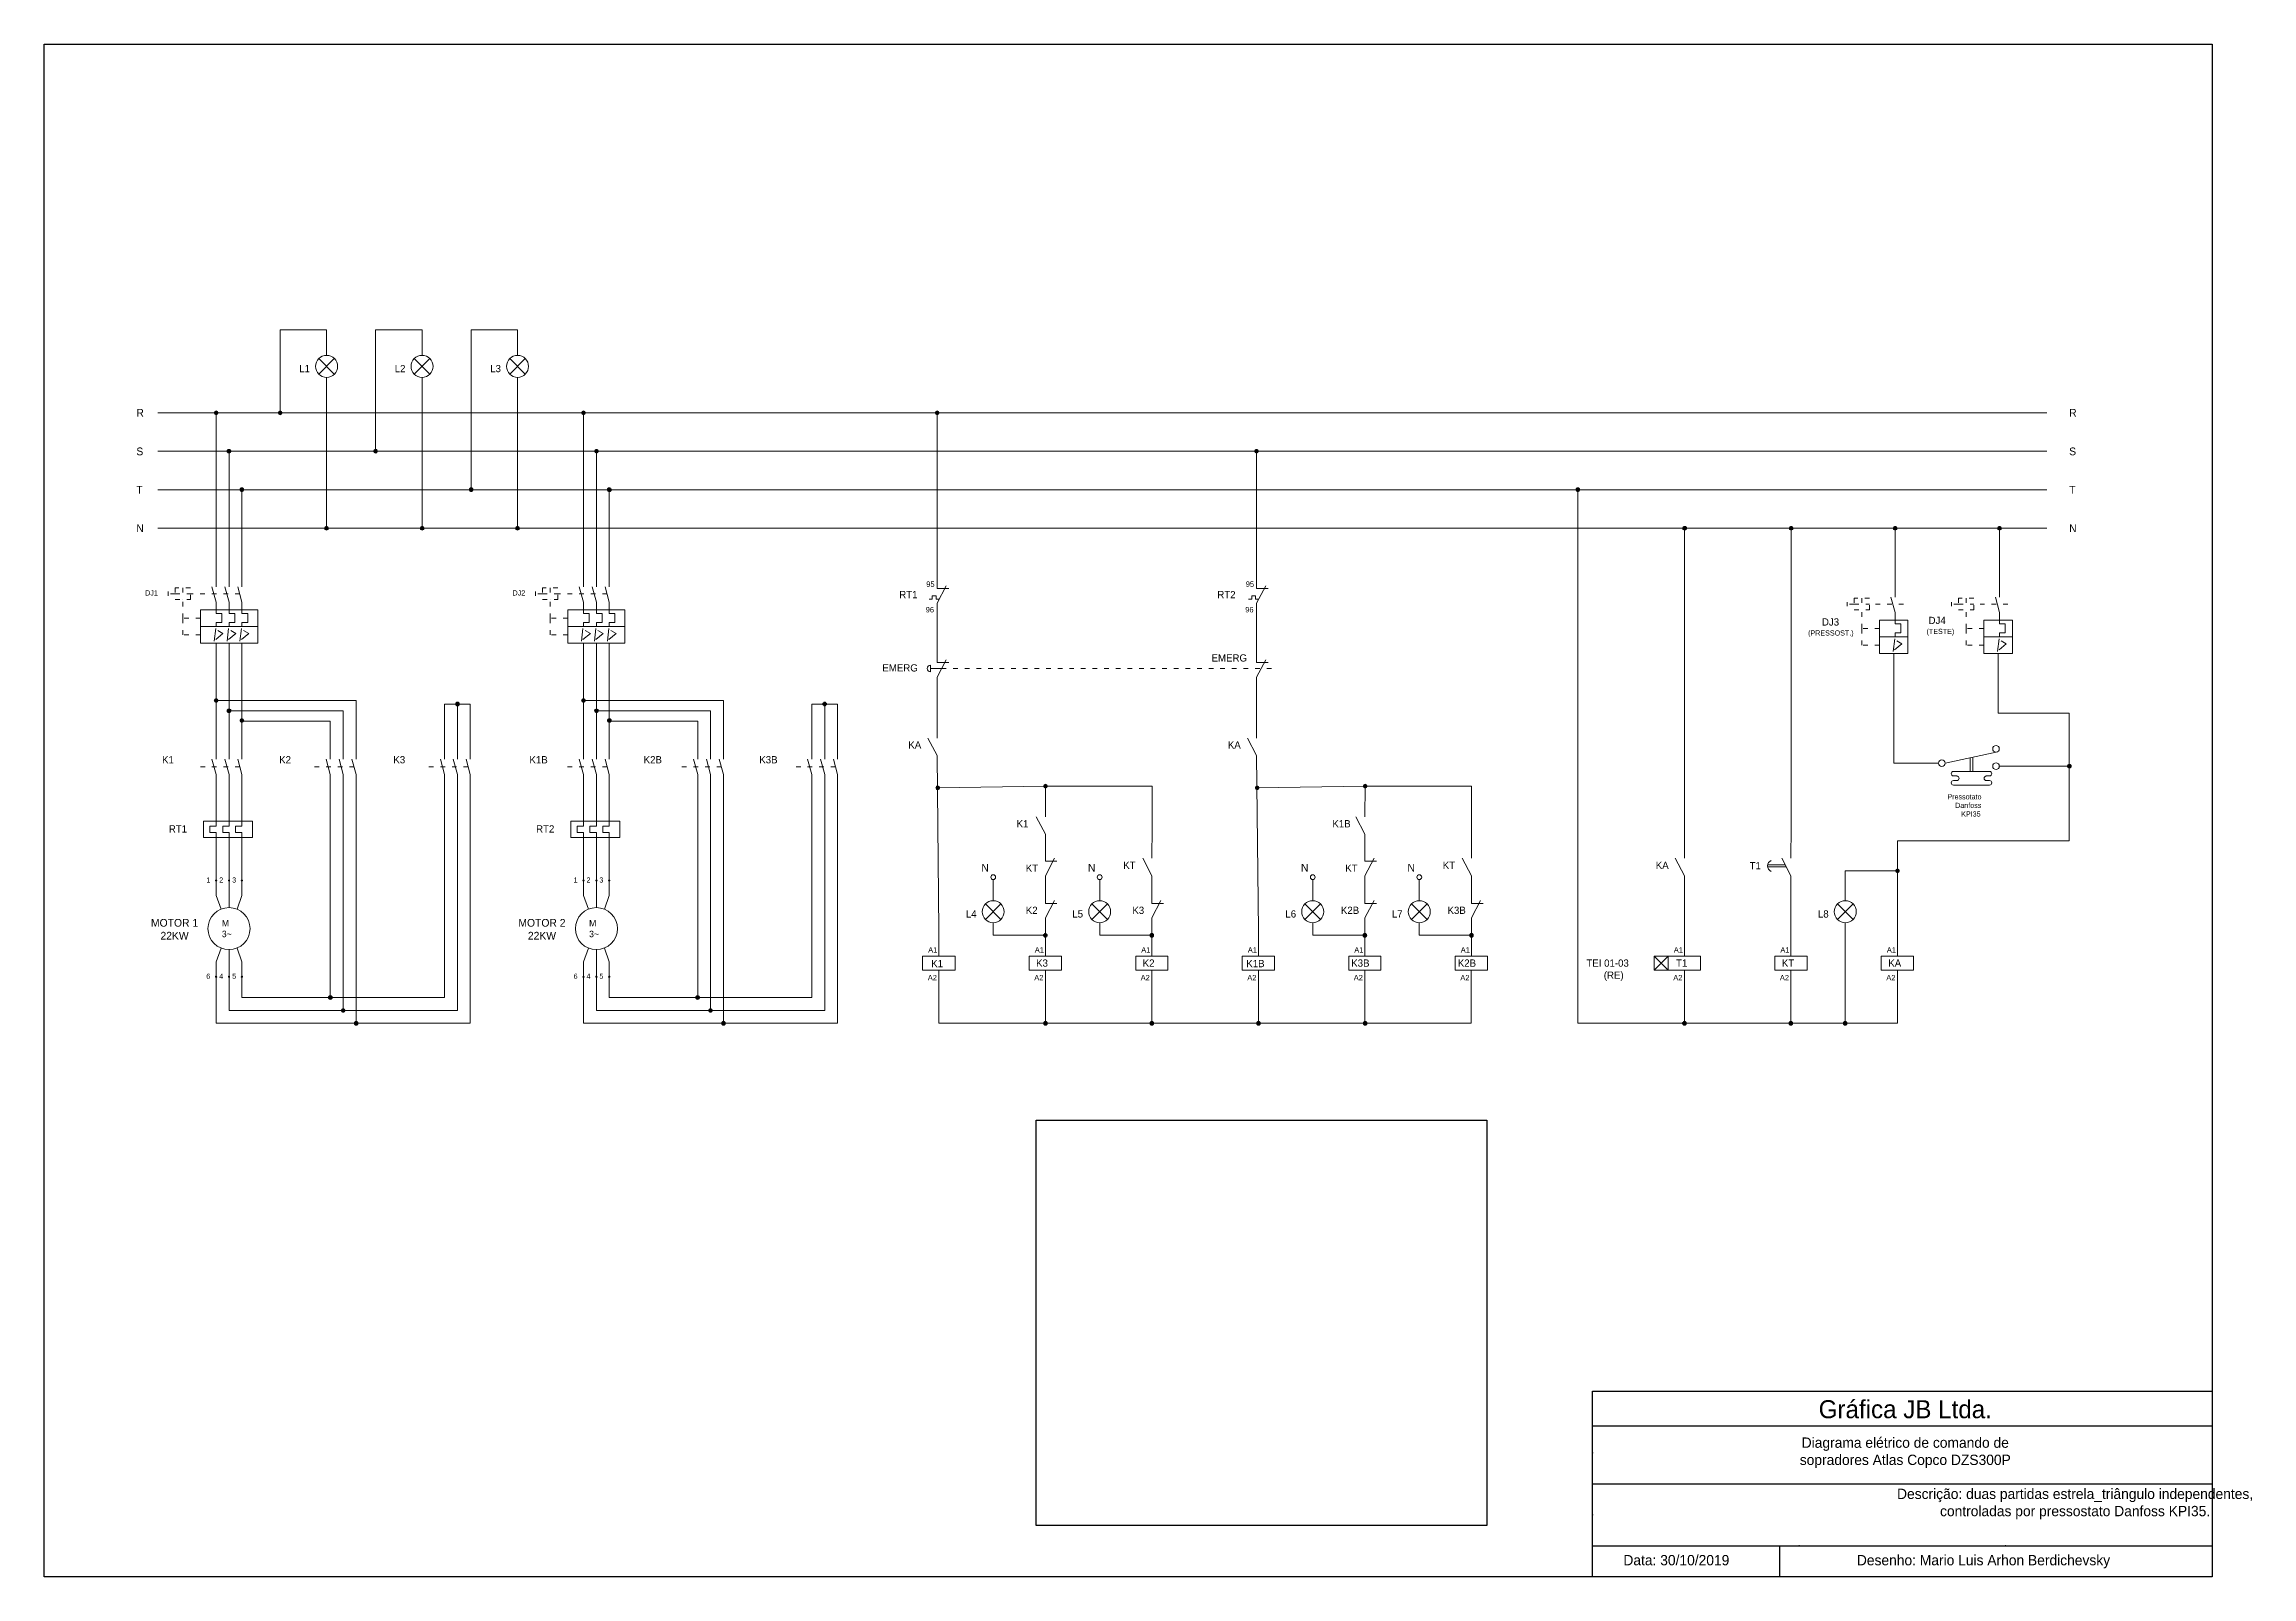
# Model space of a CAD drawing. Header units: millimetres. Extents: x -1551 to 160, y -4332 to 420.
# Drawn here: x -1551 to 160, y -768 to 420 of the extents above; entities that cross this region are included whole.
import ezdxf

# ---------------------------------------------------------------- set-up
doc = ezdxf.new("R2010")
doc.units = ezdxf.units.MM
doc.header["$LTSCALE"] = 0.3
doc.header["$MEASUREMENT"] = 0
doc.linetypes.add('ACAD_ISO03W100', pattern=[30, 12, -18])
picture_1 = doc.add_image_def('image1.png', size_in_pixel=(840, 756))

msp = doc.modelspace()

# ---------------------------------------------------------------- hatches: boundary and pattern name
at = {"lineweight": 15}
h = msp.add_hatch(color=256, dxfattribs=at)
h.dxf.hatch_style = 1
h.paths.add_polyline_path([(-1416.1, 133.8, 1), (-1419, 133.8, 1)])
h = msp.add_hatch(color=256, dxfattribs=at)
h.dxf.hatch_style = 1
h.paths.add_polyline_path([(-1366.5, 133.8, 1), (-1369.4, 133.8, 1)])
h = msp.add_hatch(color=256, dxfattribs=at)
h.dxf.hatch_style = 1
h.paths.add_polyline_path([(-1131.5, 133.8, 1), (-1134.4, 133.8, 1)])
h = msp.add_hatch(color=256, dxfattribs=at)
h.dxf.hatch_style = 1
h.paths.add_polyline_path([(-857.5, 133.8, 1), (-860.3, 133.8, 1)])
h = msp.add_hatch(color=256, dxfattribs=at)
h.dxf.hatch_style = 1
h.paths.add_polyline_path([(-1406.1, 104, 1), (-1409, 104, 1)])
h = msp.add_hatch(color=256, dxfattribs=at)
h.dxf.hatch_style = 1
h.paths.add_polyline_path([(-1295.4, 104, 1), (-1292.5, 104, 1)])
h = msp.add_hatch(color=256, dxfattribs=at)
h.dxf.hatch_style = 1
h.paths.add_polyline_path([(-1121.5, 104, 1), (-1124.4, 104, 1)])
h = msp.add_hatch(color=256, dxfattribs=at)
h.dxf.hatch_style = 1
h.paths.add_polyline_path([(-609.8, 104, 1), (-612.7, 104, 1)])
h = msp.add_hatch(color=256, dxfattribs=at)
h.dxf.hatch_style = 1
h.paths.add_polyline_path([(-1396.1, 74.2, 1), (-1399, 74.2, 1)])
h = msp.add_hatch(color=256, dxfattribs=at)
h.dxf.hatch_style = 1
h.paths.add_polyline_path([(-1221.4, 74.2, 1), (-1218.5, 74.2, 1)])
h = msp.add_hatch(color=256, dxfattribs=at)
h.dxf.hatch_style = 1
h.paths.add_polyline_path([(-1111.5, 74.2, 1), (-1114.4, 74.2, 1)])
h = msp.add_hatch(color=256, dxfattribs=at)
h.dxf.hatch_style = 1
h.paths.add_polyline_path([(-360.9, 74.2, 1), (-363.8, 74.2, 1)])
h = msp.add_hatch(color=256, dxfattribs=at)
h.dxf.hatch_style = 1
h.paths.add_polyline_path([(-1330.6, 44.3, 1), (-1333.5, 44.3, 1)])
h = msp.add_hatch(color=256, dxfattribs=at)
h.dxf.hatch_style = 1
h.paths.add_polyline_path([(-1256.6, 44.3, 1), (-1259.4, 44.3, 1)])
h = msp.add_hatch(color=256, dxfattribs=at)
h.dxf.hatch_style = 1
h.paths.add_polyline_path([(-1182.6, 44.3, 1), (-1185.4, 44.3, 1)])
h = msp.add_hatch(color=256, dxfattribs=at)
h.dxf.hatch_style = 1
h.paths.add_polyline_path([(-278.2, 44.3, 1), (-281, 44.3, 1)])
h = msp.add_hatch(color=256, dxfattribs=at)
h.dxf.hatch_style = 1
h.paths.add_polyline_path([(-195.6, 44.3, 1), (-198.5, 44.3, 1)])
h = msp.add_hatch(color=256, dxfattribs=at)
h.dxf.hatch_style = 1
h.paths.add_polyline_path([(-115.1, 44.3, 1), (-117.9, 44.3, 1)])
h = msp.add_hatch(color=256, dxfattribs=at)
h.dxf.hatch_style = 1
h.paths.add_polyline_path([(-34.1, 44.3, 1), (-37, 44.3, 1)])
h = msp.add_hatch(color=256, dxfattribs=at)
h.dxf.hatch_style = 1
h.paths.add_polyline_path([(-1416.1, -89.1, 1), (-1419, -89.1, 1)])
h = msp.add_hatch(color=256, dxfattribs=at)
h.dxf.hatch_style = 1
h.paths.add_polyline_path([(-1406.1, -97.1, 1), (-1409, -97.1, 1)])
h = msp.add_hatch(color=256, dxfattribs=at)
h.dxf.hatch_style = 1
h.paths.add_polyline_path([(-1229.1, -91.9, 1), (-1232, -91.9, 1)])
h = msp.add_hatch(color=256, dxfattribs=at)
h.dxf.hatch_style = 1
h.paths.add_polyline_path([(-1131.5, -89.1, 1), (-1134.4, -89.1, 1)])
h = msp.add_hatch(color=256, dxfattribs=at)
h.dxf.hatch_style = 1
h.paths.add_polyline_path([(-1121.5, -97.1, 1), (-1124.4, -97.1, 1)])
h = msp.add_hatch(color=256, dxfattribs=at)
h.dxf.hatch_style = 1
h.paths.add_polyline_path([(-944.5, -91.9, 1), (-947.4, -91.9, 1)])
h = msp.add_hatch(color=256, dxfattribs=at)
h.dxf.hatch_style = 1
h.paths.add_polyline_path([(-1396.1, -104.6, 1), (-1399, -104.6, 1)])
h = msp.add_hatch(color=256, dxfattribs=at)
h.dxf.hatch_style = 1
h.paths.add_polyline_path([(-1111.5, -104.6, 1), (-1114.4, -104.6, 1)])
h = msp.add_hatch(color=256, dxfattribs=at)
h.dxf.hatch_style = 1
h.paths.add_polyline_path([(20, -140.1, 1), (17.1, -140.1, 1)])
h = msp.add_hatch(color=256, dxfattribs=at)
h.dxf.hatch_style = 1
h.paths.add_polyline_path([(-857, -156.9, 1), (-859.9, -156.9, 1)])
h = msp.add_hatch(color=256, dxfattribs=at)
h.dxf.hatch_style = 1
h.paths.add_polyline_path([(-773.4, -155.5, 1), (-776.3, -155.5, 1)])
h = msp.add_hatch(color=256, dxfattribs=at)
h.dxf.hatch_style = 1
h.paths.add_polyline_path([(-609.4, -156.9, 1), (-612.3, -156.9, 1)])
h = msp.add_hatch(color=256, dxfattribs=at)
h.dxf.hatch_style = 1
h.paths.add_polyline_path([(-525.8, -155.5, 1), (-528.7, -155.5, 1)])
h = msp.add_hatch(color=256, dxfattribs=at)
h.dxf.hatch_style = 1
h.paths.add_polyline_path([(-113.2, -221.2, 1), (-116.1, -221.2, 1)])
h = msp.add_hatch(color=256, dxfattribs=at)
h.dxf.hatch_style = 1
h.paths.add_polyline_path([(-776.4, -271.2, 1), (-773.6, -271.2, 1)])
h = msp.add_hatch(color=256, dxfattribs=at)
h.dxf.hatch_style = 1
h.paths.add_polyline_path([(-693.9, -271.2, 1), (-691, -271.2, 1)])
h = msp.add_hatch(color=256, dxfattribs=at)
h.dxf.hatch_style = 1
h.paths.add_polyline_path([(-528.8, -271.2, 1), (-525.9, -271.2, 1)])
h = msp.add_hatch(color=256, dxfattribs=at)
h.dxf.hatch_style = 1
h.paths.add_polyline_path([(-446.3, -271.2, 1), (-443.4, -271.2, 1)])
h = msp.add_hatch(color=256, dxfattribs=at)
h.dxf.hatch_style = 1
h.paths.add_polyline_path([(-1327.6, -319.4, 1), (-1330.5, -319.4, 1)])
h = msp.add_hatch(color=256, dxfattribs=at)
h.dxf.hatch_style = 1
h.paths.add_polyline_path([(-1043, -319.4, 1), (-1045.9, -319.4, 1)])
h = msp.add_hatch(color=256, dxfattribs=at)
h.dxf.hatch_style = 1
h.paths.add_polyline_path([(-1317.6, -329.4, 1), (-1320.5, -329.4, 1)])
h = msp.add_hatch(color=256, dxfattribs=at)
h.dxf.hatch_style = 1
h.paths.add_polyline_path([(-1307.6, -339.4, 1), (-1310.5, -339.4, 1)])
h = msp.add_hatch(color=256, dxfattribs=at)
h.dxf.hatch_style = 1
h.paths.add_polyline_path([(-1033, -329.4, 1), (-1035.9, -329.4, 1)])
h = msp.add_hatch(color=256, dxfattribs=at)
h.dxf.hatch_style = 1
h.paths.add_polyline_path([(-1023, -339.4, 1), (-1025.9, -339.4, 1)])
h = msp.add_hatch(color=256, dxfattribs=at)
h.dxf.hatch_style = 1
h.paths.add_polyline_path([(-773.4, -339.4, 1), (-776.3, -339.4, 1)])
h = msp.add_hatch(color=256, dxfattribs=at)
h.dxf.hatch_style = 1
h.paths.add_polyline_path([(-691, -339.4, 1), (-693.9, -339.4, 1)])
h = msp.add_hatch(color=256, dxfattribs=at)
h.dxf.hatch_style = 1
h.paths.add_polyline_path([(-608.5, -339.4, 1), (-611.4, -339.4, 1)])
h = msp.add_hatch(color=256, dxfattribs=at)
h.dxf.hatch_style = 1
h.paths.add_polyline_path([(-525.8, -339.4, 1), (-528.7, -339.4, 1)])
h = msp.add_hatch(color=256, dxfattribs=at)
h.dxf.hatch_style = 1
h.paths.add_polyline_path([(-278.3, -339.4, 1), (-281.2, -339.4, 1)])
h = msp.add_hatch(color=256, dxfattribs=at)
h.dxf.hatch_style = 1
h.paths.add_polyline_path([(-195.8, -339.4, 1), (-198.7, -339.4, 1)])
h = msp.add_hatch(color=256, dxfattribs=at)
h.dxf.hatch_style = 1
h.paths.add_polyline_path([(-153.6, -339.4, 1), (-156.5, -339.4, 1)])

# ---------------------------------------------------------------- linework, layer by layer
for p, q in [((-1332, 198.1), (-1368, 198.1)), ((-1368, 198.1), (-1368, 133.8)), ((-1332, 178.3), (-1332, 198.1)), ((-1258, 198.1), (-1294, 198.1)), ((-1294, 198.1), (-1294, 104)), ((-1258, 178.3), (-1258, 198.1)), ((-1184, 198.1), (-1220, 198.1)), ((-1220, 198.1), (-1220, 74.2)), ((-1184, 178.3), (-1184, 198.1)), ((-1338, 163.8), (-1326, 175.8)), ((-1338, 175.8), (-1326, 163.8)), ((-1264, 163.8), (-1252, 175.8)), ((-1264, 175.8), (-1252, 163.8)), ((-1190, 163.8), (-1178, 175.8)), ((-1190, 175.8), (-1178, 163.8)), ((-1332, 161.3), (-1332, 44.3)), ((-1258, 161.3), (-1258, 44.3)), ((-1184, 161.3), (-1184, 44.3)), ((-1462.7, 133.8), (1.1, 133.8)), ((-1417.6, 44), (-1417.6, 133.8)), ((-1132.9, 44), (-1132.9, 133.8)), ((-858.9, -2.5), (-858.9, 133.8)), ((-1462.7, 104), (1.1, 104)), ((-1407.6, 44), (-1407.6, 104)), ((-1122.9, 44), (-1122.9, 104)), ((-611.3, -2.5), (-611.3, 104)), ((-1462.7, 74.2), (1.1, 74.2)), ((-1397.6, 44), (-1397.6, 74.2)), ((-1112.9, 44), (-1112.9, 74.2)), ((-362.3, -339.4), (-362.3, 74.2)), ((-1462.7, 44.3), (1.1, 44.3)), ((-1417.6, 44), (-1417.6, -1)), ((-1417.6, 44), (-1417.6, 29)), ((-1407.6, 44), (-1407.6, -1)), ((-1397.6, 44), (-1397.6, -1)), ((-1132.9, 44), (-1132.9, -1)), ((-1132.9, 44), (-1132.9, 29)), ((-1122.9, 44), (-1122.9, -1)), ((-1112.9, 44), (-1112.9, -1)), ((-279.6, 44.3), (-279.6, -187.7)), ((-197.1, 15.1), (-197.1, 44.6)), ((-116.5, 44.3), (-116.5, -9)), ((-35.6, 44.3), (-35.6, -9)), ((-197.1, -187.7), (-197.1, 15.1)), ((-1417.6, -12.9), (-1420.8, -1)), ((-1417.6, -12.9), (-1417.6, -17.3)), ((-1407.6, -12.9), (-1410.8, -1)), ((-1407.6, -17.3), (-1407.6, -12.9)), ((-1397.6, -12.9), (-1400.8, -1)), ((-1397.6, -12.9), (-1397.6, -17.3)), ((-1132.9, -12.9), (-1136.2, -1)), ((-1132.9, -12.9), (-1132.9, -17.3)), ((-1122.9, -12.9), (-1126.2, -1)), ((-1122.9, -17.3), (-1122.9, -12.9)), ((-1112.9, -12.9), (-1116.2, -1)), ((-1112.9, -12.9), (-1112.9, -17.3)), ((-858.9, -13.8), (-851.8, -0.3)), ((-858.9, -2.5), (-849.9, -2.5)), ((-858.9, -13.8), (-858.9, -59.8)), ((-611.3, -13.8), (-604.2, -0.3)), ((-611.3, -2.5), (-602.3, -2.5)), ((-611.3, -13.8), (-611.3, -59.8)), ((-116.5, -20.9), (-119.7, -9)), ((-35.6, -20.9), (-38.8, -9)), ((-1419.1, -43.3), (-1417.9, -33.3)), ((-1417.6, -21.8), (-1417.6, -17.3)), ((-1417.6, -21.8), (-1413.1, -21.8)), ((-1417.6, -28.8), (-1413.1, -28.8)), ((-1417.6, -28.8), (-1417.6, -31.8)), ((-1413.1, -21.8), (-1413.1, -25.3)), ((-1413.1, -28.8), (-1413.1, -25.3)), ((-1409.1, -43.3), (-1407.9, -33.3)), ((-1407.6, -21.8), (-1407.6, -17.3)), ((-1407.6, -21.8), (-1403.1, -21.8)), ((-1407.6, -28.8), (-1403.1, -28.8)), ((-1407.6, -28.8), (-1407.6, -31.8)), ((-1403.1, -21.8), (-1403.1, -25.3)), ((-1403.1, -28.8), (-1403.1, -25.3)), ((-1399.1, -43.3), (-1397.9, -33.3)), ((-1397.6, -21.8), (-1397.6, -17.3)), ((-1397.6, -21.8), (-1393.1, -21.8)), ((-1397.6, -28.8), (-1393.1, -28.8)), ((-1397.6, -28.8), (-1397.6, -31.8)), ((-1393.1, -21.8), (-1393.1, -25.3)), ((-1393.1, -28.8), (-1393.1, -25.3)), ((-1134.4, -43.3), (-1133.3, -33.3)), ((-1132.9, -21.8), (-1132.9, -17.3)), ((-1132.9, -21.8), (-1128.5, -21.8)), ((-1132.9, -28.8), (-1128.5, -28.8)), ((-1132.9, -28.8), (-1132.9, -31.8)), ((-1128.5, -21.8), (-1128.5, -25.3)), ((-1128.5, -28.8), (-1128.5, -25.3)), ((-1124.4, -43.3), (-1123.3, -33.3)), ((-1122.9, -21.8), (-1122.9, -17.3)), ((-1122.9, -21.8), (-1118.5, -21.8)), ((-1122.9, -28.8), (-1118.5, -28.8)), ((-1122.9, -28.8), (-1122.9, -31.8)), ((-1118.5, -21.8), (-1118.5, -25.3)), ((-1118.5, -28.8), (-1118.5, -25.3)), ((-1114.4, -43.3), (-1113.3, -33.3)), ((-1112.9, -21.8), (-1112.9, -17.3)), ((-1112.9, -21.8), (-1108.5, -21.8)), ((-1112.9, -28.8), (-1108.5, -28.8)), ((-1112.9, -28.8), (-1112.9, -31.8)), ((-1108.5, -21.8), (-1108.5, -25.3)), ((-1108.5, -28.8), (-1108.5, -25.3)), ((-116.5, -20.9), (-116.5, -25.3)), ((-116.5, -29.8), (-116.5, -25.3)), ((-116.5, -29.8), (-112, -29.8)), ((-112, -29.8), (-112, -33.3)), ((-112, -36.8), (-112, -33.3)), ((-106.5, -26.8), (-106.5, -52.7)), ((-35.6, -20.9), (-35.6, -25.3)), ((-35.6, -29.8), (-35.6, -25.3)), ((-35.6, -29.8), (-31.1, -29.8)), ((-31.1, -29.8), (-31.1, -33.3)), ((-31.1, -36.8), (-31.1, -33.3)), ((-25.6, -26.8), (-25.6, -52.7)), ((-1412.3, -37.2), (-1417.9, -41.8)), ((-1417.6, -58.6), (-1417.6, -44.7)), ((-1416.3, -34.9), (-1412.3, -37.2)), ((-1402.3, -37.2), (-1407.9, -41.8)), ((-1407.6, -58.6), (-1407.6, -44.7)), ((-1406.3, -34.9), (-1402.3, -37.2)), ((-1392.3, -37.2), (-1397.9, -41.8)), ((-1397.6, -58.6), (-1397.6, -44.7)), ((-1396.3, -34.9), (-1392.3, -37.2)), ((-1127.6, -37.2), (-1133.3, -41.8)), ((-1132.9, -58.6), (-1132.9, -44.7)), ((-1131.7, -34.9), (-1127.6, -37.2)), ((-1117.6, -37.2), (-1123.3, -41.8)), ((-1122.9, -58.6), (-1122.9, -44.7)), ((-1121.7, -34.9), (-1117.6, -37.2)), ((-1107.6, -37.2), (-1113.3, -41.8)), ((-1112.9, -58.6), (-1112.9, -44.7)), ((-1111.7, -34.9), (-1107.6, -37.2)), ((-118, -51.3), (-116.8, -41.3)), ((-111.2, -45.2), (-116.9, -49.8)), ((-116.5, -36.8), (-112, -36.8)), ((-116.5, -36.8), (-116.5, -39.8)), ((-115.2, -43), (-111.2, -45.2)), ((-37.1, -51.3), (-35.9, -41.3)), ((-30.3, -45.2), (-35.9, -49.8)), ((-35.6, -36.8), (-31.1, -36.8)), ((-35.6, -36.8), (-35.6, -39.8)), ((-34.3, -43), (-30.3, -45.2)), ((-1417.6, -119.6), (-1417.6, -58.6)), ((-1407.6, -119.6), (-1407.6, -58.6)), ((-1397.6, -119.6), (-1397.6, -58.6)), ((-1132.9, -119.6), (-1132.9, -58.6)), ((-1122.9, -119.6), (-1122.9, -58.6)), ((-1112.9, -119.6), (-1112.9, -58.6)), ((-864, -61.8), (-864, -66.9)), ((-855.4, -64.3), (-864, -64.3)), ((-858.9, -71), (-851.8, -57.6)), ((-858.9, -59.8), (-849.9, -59.8)), ((-611.3, -71), (-604.2, -57.6)), ((-611.3, -59.8), (-602.3, -59.8)), ((-117.6, -52.7), (-117.6, -137.8)), ((-36.7, -52.7), (-36.7, -99.1)), ((-858.9, -71), (-858.9, -118.3)), ((-611.3, -71), (-611.3, -118.3)), ((-1417.6, -89.1), (-1309.1, -89.1)), ((-1319.1, -97.1), (-1407.6, -97.1)), ((-1319.1, -119.6), (-1319.1, -97.1)), ((-1309.1, -89.1), (-1309.1, -119.6)), ((-1240.6, -119.6), (-1240.6, -91.9)), ((-1240.6, -91.9), (-1220.6, -91.9)), ((-1230.6, -119.6), (-1230.6, -91.9)), ((-1220.6, -91.9), (-1220.6, -119.6)), ((-1132.9, -89.1), (-1024.4, -89.1)), ((-1034.4, -97.1), (-1122.9, -97.1)), ((-1034.4, -119.6), (-1034.4, -97.1)), ((-1024.4, -89.1), (-1024.4, -119.6)), ((-956, -119.6), (-956, -91.9)), ((-956, -91.9), (-936, -91.9)), ((-946, -119.6), (-946, -91.9)), ((-936, -91.9), (-936, -119.6)), ((-36.7, -99.1), (18.5, -99.1)), ((18.5, -99.1), (18.5, -198)), ((-1417.6, -119.6), (-1417.6, -134.6)), ((-1407.6, -119.6), (-1407.6, -134.6)), ((-1329.1, -105.1), (-1397.6, -105.1)), ((-1397.6, -119.6), (-1397.6, -134.6)), ((-1329.1, -119.6), (-1329.1, -105.1)), ((-1329.1, -119.6), (-1329.1, -134.6)), ((-1319.1, -119.6), (-1319.1, -134.6)), ((-1309.1, -119.6), (-1309.1, -134.6)), ((-1240.6, -119.6), (-1240.6, -134.6)), ((-1230.6, -119.6), (-1230.6, -134.6)), ((-1220.6, -119.6), (-1220.6, -134.6)), ((-1132.9, -119.6), (-1132.9, -134.6)), ((-1122.9, -119.6), (-1122.9, -134.6)), ((-1044.4, -105.1), (-1112.9, -105.1)), ((-1112.9, -119.6), (-1112.9, -134.6)), ((-1044.4, -119.6), (-1044.4, -105.1)), ((-1044.4, -119.6), (-1044.4, -134.6)), ((-1034.4, -119.6), (-1034.4, -134.6)), ((-1024.4, -119.6), (-1024.4, -134.6)), ((-956, -119.6), (-956, -134.6)), ((-946, -119.6), (-946, -134.6)), ((-936, -119.6), (-936, -134.6)), ((-858.9, -131.7), (-866, -118.3)), ((-611.3, -131.7), (-618.4, -118.3)), ((-1417.6, -146.5), (-1420.8, -134.6)), ((-1407.6, -146.5), (-1410.8, -134.6)), ((-1397.6, -146.5), (-1400.8, -134.6)), ((-1329.1, -146.5), (-1332.3, -134.6)), ((-1319.1, -146.5), (-1322.3, -134.6)), ((-1309.1, -146.5), (-1312.3, -134.6)), ((-1240.6, -146.5), (-1243.8, -134.6)), ((-1230.6, -146.5), (-1233.8, -134.6)), ((-1220.6, -146.5), (-1223.8, -134.6)), ((-1132.9, -146.5), (-1136.2, -134.6)), ((-1122.9, -146.5), (-1126.2, -134.6)), ((-1112.9, -146.5), (-1116.2, -134.6)), ((-1044.4, -146.5), (-1047.7, -134.6)), ((-1034.4, -146.5), (-1037.7, -134.6)), ((-1024.4, -146.5), (-1027.7, -134.6)), ((-956, -146.5), (-959.2, -134.6)), ((-946, -146.5), (-949.2, -134.6)), ((-936, -146.5), (-939.2, -134.6)), ((-858.9, -131.7), (-857.5, -267.5)), ((-611.3, -131.7), (-609.9, -267.5)), ((-611.3, -131.7), (-609.9, -267.5)), ((-77.6, -137.8), (-36.8, -129)), ((-1417.6, -146.5), (-1417.6, -171.6)), ((-1407.6, -146.5), (-1407.6, -171.6)), ((-1397.6, -146.5), (-1397.6, -171.6)), ((-1329.1, -146.5), (-1329.1, -171.6)), ((-1319.1, -146.5), (-1319.1, -171.6)), ((-1309.1, -146.5), (-1309.1, -171.6)), ((-1240.6, -171.6), (-1240.6, -146.5)), ((-1230.6, -146.5), (-1230.6, -146.5)), ((-1230.6, -171.6), (-1230.6, -146.5)), ((-1220.6, -146.5), (-1220.6, -171.6)), ((-1132.9, -146.5), (-1132.9, -171.6)), ((-1122.9, -146.5), (-1122.9, -171.6)), ((-1112.9, -146.5), (-1112.9, -171.6)), ((-1044.4, -146.5), (-1044.4, -171.6)), ((-1034.4, -146.5), (-1034.4, -171.6)), ((-1024.4, -146.5), (-1024.4, -171.6)), ((-956, -171.6), (-956, -146.5)), ((-946, -171.6), (-946, -146.5)), ((-946, -146.5), (-946, -146.5)), ((-936, -146.5), (-936, -171.6)), ((-82.8, -137.8), (-117.6, -137.8)), ((-71.2, -144.2), (-43.3, -144.2)), ((-71.2, -147.7), (-68.7, -147.7)), ((-71.2, -151.2), (-68.7, -151.2)), ((-45.8, -147.7), (-43.3, -147.7)), ((-45.8, -151.2), (-43.3, -151.2)), ((-35.7, -140.1), (18.5, -140.1)), ((-775, -155.5), (-858.4, -156.9)), ((-775, -179.4), (-774.8, -155.5)), ((-692.3, -155.5), (-775, -155.5)), ((-692.3, -187.7), (-692.3, -155.5)), ((-527.4, -155.5), (-610.8, -156.9)), ((-527.4, -179.4), (-527.2, -155.5)), ((-444.7, -155.5), (-527.4, -155.5)), ((-444.7, -187.7), (-444.7, -155.5)), ((-71.2, -154.8), (-43.3, -154.8)), ((-1422.5, -186.6), (-1422.5, -191.6)), ((-1417.6, -171.6), (-1417.6, -186.6)), ((-1412.5, -186.6), (-1412.5, -191.6)), ((-1407.6, -171.6), (-1407.6, -186.6)), ((-1402.5, -186.6), (-1402.5, -191.6)), ((-1397.6, -171.6), (-1397.6, -186.6)), ((-1329.1, -171.6), (-1329.1, -319.4)), ((-1319.1, -171.6), (-1319.1, -329.4)), ((-1309.1, -339.4), (-1309.1, -171.6)), ((-1240.6, -319.4), (-1240.6, -171.6)), ((-1230.6, -329.4), (-1230.6, -171.6)), ((-1220.6, -171.6), (-1220.6, -339.4)), ((-1137.9, -186.6), (-1137.9, -191.6)), ((-1132.9, -171.6), (-1132.9, -186.6)), ((-1127.9, -186.6), (-1127.9, -191.6)), ((-1122.9, -171.6), (-1122.9, -186.6)), ((-1117.9, -186.6), (-1117.9, -191.6)), ((-1112.9, -171.6), (-1112.9, -186.6)), ((-1044.4, -171.6), (-1044.4, -319.4)), ((-1034.4, -171.6), (-1034.4, -329.4)), ((-1024.4, -339.4), (-1024.4, -171.6)), ((-956, -319.4), (-956, -171.6)), ((-946, -329.4), (-946, -171.6)), ((-936, -171.6), (-936, -339.4)), ((-775, -192.8), (-782.1, -179.4)), ((-692.5, -211.5), (-692.3, -187.7)), ((-527.4, -192.8), (-534.5, -179.4)), ((-444.8, -211.5), (-444.7, -187.7)), ((-279.8, -211.5), (-279.6, -187.7)), ((-197.2, -211.5), (-197.1, -187.7)), ((-1422.5, -191.6), (-1417.6, -191.6)), ((-1417.6, -191.6), (-1417.6, -206.6)), ((-1407.6, -191.6), (-1412.5, -191.6)), ((-1407.6, -191.6), (-1407.6, -206.6)), ((-1397.6, -191.6), (-1402.5, -191.6)), ((-1397.6, -191.6), (-1397.6, -206.6)), ((-1137.9, -191.6), (-1132.9, -191.6)), ((-1132.9, -191.6), (-1132.9, -206.6)), ((-1122.9, -191.6), (-1127.9, -191.6)), ((-1122.9, -191.6), (-1122.9, -206.6)), ((-1112.9, -191.6), (-1117.9, -191.6)), ((-1112.9, -191.6), (-1112.9, -206.6)), ((-775, -213.7), (-775, -192.8)), ((-527.4, -213.7), (-527.4, -192.8)), ((-114.7, -274.5), (-114.7, -198)), ((-114.7, -198), (18.5, -198)), ((-1417.6, -228.2), (-1417.6, -206.6)), ((-1407.6, -228.2), (-1407.6, -206.6)), ((-1397.6, -228.2), (-1397.6, -206.6)), ((-1132.9, -228.2), (-1132.9, -206.6)), ((-1122.9, -228.2), (-1122.9, -206.6)), ((-1112.9, -228.2), (-1112.9, -206.6)), ((-775, -225), (-767.9, -211.5)), ((-775, -213.7), (-766, -213.7)), ((-692.5, -225), (-699.5, -211.5)), ((-527.4, -225), (-520.3, -211.5)), ((-527.4, -213.7), (-518.4, -213.7)), ((-444.8, -225), (-451.9, -211.5)), ((-279.8, -225), (-286.8, -211.5)), ((-201.7, -216.5), (-215.1, -216.5)), ((-200.8, -218.2), (-215.1, -218.2)), ((-200.8, -218.2), (-215.1, -218.2)), ((-197.2, -225), (-204.3, -211.5)), ((-155.1, -244.4), (-155.1, -221.2)), ((-1417.6, -229.2), (-1417.6, -240.3)), ((-1407.6, -229.2), (-1407.6, -249.7)), ((-1397.6, -229.2), (-1397.6, -240.3)), ((-1132.9, -229.2), (-1132.9, -240.3)), ((-1122.9, -229.2), (-1122.9, -249.7)), ((-1112.9, -229.2), (-1112.9, -240.3)), ((-815.4, -244.4), (-815.4, -228)), ((-775, -246.5), (-775, -225)), ((-732.9, -244.4), (-732.9, -228)), ((-692.5, -246.5), (-692.5, -225)), ((-567.8, -244.4), (-567.8, -228)), ((-527.4, -246.5), (-527.4, -225)), ((-485.2, -244.4), (-485.2, -228)), ((-444.8, -246.5), (-444.8, -225)), ((-279.8, -245.9), (-279.8, -225)), ((-197.2, -274.5), (-197.2, -225)), ((-1417.6, -240.3), (-1413.8, -250.9)), ((-1397.6, -240.3), (-1401.4, -250.9)), ((-1132.9, -240.3), (-1129.1, -250.9)), ((-1112.9, -240.3), (-1116.7, -250.9)), ((-821.4, -258.9), (-809.4, -246.9)), ((-821.4, -246.9), (-809.4, -258.9)), ((-775, -257.7), (-767.9, -244.3)), ((-775, -246.5), (-766, -246.5)), ((-738.9, -258.9), (-726.8, -246.9)), ((-738.9, -246.9), (-726.8, -258.9)), ((-692.5, -257.7), (-685.4, -244.3)), ((-692.5, -246.5), (-683.5, -246.5)), ((-573.8, -258.9), (-561.8, -246.9)), ((-573.8, -246.9), (-561.8, -258.9)), ((-527.4, -257.7), (-520.3, -244.3)), ((-527.4, -246.5), (-518.4, -246.5)), ((-491.3, -258.9), (-479.2, -246.9)), ((-491.3, -246.9), (-479.2, -258.9)), ((-444.8, -257.7), (-437.8, -244.3)), ((-444.8, -246.5), (-435.8, -246.5)), ((-279.8, -245.9), (-279.8, -274.5)), ((-161.1, -258.9), (-149.1, -246.9)), ((-161.1, -246.9), (-149.1, -258.9)), ((-857.5, -287.4), (-857.5, -267.5)), ((-815.4, -261.4), (-815.4, -271.2)), ((-815.4, -271.2), (-775, -271.2)), ((-775, -257.7), (-775, -274.5)), ((-732.9, -261.4), (-732.9, -271.2)), ((-732.9, -271.2), (-692.5, -271.2)), ((-692.5, -257.7), (-692.5, -274.5)), ((-609.9, -287.4), (-609.9, -267.5)), ((-567.8, -261.4), (-567.8, -271.2)), ((-567.8, -271.2), (-527.4, -271.2)), ((-527.4, -257.7), (-527.4, -274.5)), ((-485.2, -261.4), (-485.2, -271.2)), ((-485.2, -271.2), (-444.8, -271.2)), ((-444.8, -257.7), (-444.8, -274.5)), ((-155.1, -261.4), (-155.1, -339.4)), ((-1417.6, -291.7), (-1413.8, -281.1)), ((-1407.6, -302.8), (-1407.6, -282.3)), ((-1397.6, -291.7), (-1401.4, -281.1)), ((-1132.9, -291.7), (-1129.1, -281.1)), ((-1122.9, -302.8), (-1122.9, -282.3)), ((-1112.9, -291.7), (-1116.7, -281.1)), ((-775, -287.4), (-775, -274.5)), ((-692.5, -287.4), (-692.5, -274.5)), ((-527.4, -287.4), (-527.4, -274.5)), ((-444.8, -287.4), (-444.8, -274.5)), ((-303.2, -287.3), (-292.3, -298.2)), ((-292.3, -287.3), (-303.2, -298.2)), ((-279.8, -287.4), (-279.8, -274.5)), ((-197.2, -287.4), (-197.2, -274.5)), ((-114.7, -287.4), (-114.7, -274.5)), ((-1417.6, -302.8), (-1417.6, -291.7)), ((-1417.6, -303.8), (-1417.6, -339.4)), ((-1407.6, -329.4), (-1407.6, -303.8)), ((-1397.6, -302.8), (-1397.6, -291.7)), ((-1397.6, -319.4), (-1397.6, -303.8)), ((-1132.9, -302.8), (-1132.9, -291.7)), ((-1132.9, -303.8), (-1132.9, -339.4)), ((-1122.9, -329.4), (-1122.9, -303.8)), ((-1112.9, -302.8), (-1112.9, -291.7)), ((-1112.9, -319.4), (-1112.9, -303.8)), ((-857.6, -298.2), (-857.6, -319.2)), ((-775, -298.2), (-775, -319.2)), ((-692.5, -298.2), (-692.5, -319.2)), ((-609.9, -298.2), (-609.9, -319.2)), ((-527.4, -298.2), (-527.4, -319.2)), ((-444.9, -298.2), (-444.9, -319.2)), ((-279.8, -298.2), (-279.8, -319.2)), ((-197.2, -298.2), (-197.2, -319.2)), ((-114.7, -298.2), (-114.7, -319.2)), ((-1329.1, -319.4), (-1397.6, -319.4)), ((-1329.1, -319.4), (-1240.6, -319.4)), ((-1044.4, -319.4), (-1112.9, -319.4)), ((-1044.4, -319.4), (-956, -319.4)), ((-857.6, -319.2), (-857.6, -339.4)), ((-775, -319.2), (-775, -339.4)), ((-692.5, -319.2), (-692.5, -339.4)), ((-609.9, -319.2), (-609.9, -339.4)), ((-527.4, -319.2), (-527.4, -339.4)), ((-444.9, -319.2), (-444.9, -339.4)), ((-279.8, -339.4), (-279.8, -319.2)), ((-197.2, -319.2), (-197.2, -339.4)), ((-114.7, -319.2), (-114.7, -339.4)), ((-1417.6, -339.4), (-1309.1, -339.4)), ((-1319.1, -329.4), (-1407.6, -329.4)), ((-1319.1, -329.4), (-1230.6, -329.4)), ((-1220.6, -339.4), (-1309.1, -339.4)), ((-1132.9, -339.4), (-1024.4, -339.4)), ((-1034.4, -329.4), (-1122.9, -329.4)), ((-1034.4, -329.4), (-946, -329.4)), ((-936, -339.4), (-1024.4, -339.4)), ((-857.6, -339.4), (-609.9, -339.4)), ((-609.9, -339.4), (-527.4, -339.4)), ((-527.4, -339.4), (-444.9, -339.4)), ((-362.3, -339.4), (-114.7, -339.4))]:
    msp.add_line(p, q, dxfattribs=at)
at = {"linetype": 'ACAD_ISO03W100', "lineweight": 15}
for p, q in [((-1454.8, -4.8), (-1454.8, -8)), ((-1449.4, -6.4), (-1454.8, -6.4)), ((-1449.4, -6.4), (-1437.4, -6.4)), ((-1443.4, -1.9), (-1443.4, -10.9)), ((-1443.4, -25.3), (-1443.4, -10.9)), ((-1399.3, -6.5), (-1437.4, -6.4)), ((-1170.1, -4.8), (-1170.1, -8)), ((-1164.7, -6.4), (-1170.1, -6.4)), ((-1164.7, -6.4), (-1152.8, -6.4)), ((-1158.8, -1.9), (-1158.8, -10.9)), ((-1158.8, -25.3), (-1158.8, -10.9)), ((-1114.7, -6.5), (-1152.8, -6.4)), ((-153.7, -12.9), (-153.7, -16)), ((-148.3, -14.4), (-153.7, -14.4)), ((-148.3, -14.4), (-136.4, -14.4)), ((-142.3, -9.9), (-142.3, -18.9)), ((-110, -14.5), (-136.4, -14.4)), ((-72.8, -12.9), (-72.8, -16)), ((-67.4, -14.4), (-72.8, -14.4)), ((-67.4, -14.4), (-55.4, -14.4)), ((-61.4, -9.9), (-61.4, -18.9)), ((-29.1, -14.5), (-55.4, -14.4)), ((-1429.7, -25.3), (-1443.4, -25.3)), ((-1443.4, -38.2), (-1443.4, -25.3)), ((-1145.1, -25.3), (-1158.8, -25.3)), ((-1158.8, -38.2), (-1158.8, -25.3)), ((-142.3, -33.3), (-142.3, -18.9)), ((-128.7, -33.3), (-142.3, -33.3)), ((-142.3, -46.3), (-142.3, -33.3)), ((-61.4, -33.3), (-61.4, -18.9)), ((-47.7, -33.3), (-61.4, -33.3)), ((-61.4, -46.3), (-61.4, -33.3)), ((-1429.7, -38.2), (-1443.4, -38.2)), ((-1145.1, -38.2), (-1158.8, -38.2)), ((-128.7, -46.3), (-142.3, -46.3)), ((-47.7, -46.3), (-61.4, -46.3)), ((-855.4, -64.3), (-599.8, -64.3)), ((-1399.2, -140.6), (-1431.3, -140.5)), ((-1310.7, -140.6), (-1342.8, -140.5)), ((-1222.2, -140.6), (-1254.3, -140.5)), ((-1114.6, -140.6), (-1146.7, -140.5)), ((-1026.1, -140.6), (-1058.2, -140.5)), ((-937.6, -140.6), (-969.7, -140.5))]:
    msp.add_line(p, q, dxfattribs=at)
at = {"lineweight": 20}
msp.add_line((-114.7, -221.2), (-155.1, -221.2), dxfattribs=at)
for p, q in [((-350.9, -768.4), (-350.9, -624.4)), ((-350.9, -624.4), (129.1, -624.4)), ((129.1, -648.4), (129.1, -768.4)), ((-350.9, -651.5), (129.1, -651.5)), ((-350.9, -696.4), (129.1, -696.4)), ((-350.9, -744.4), (129.1, -744.4)), ((-206, -744.4), (-206, -768.4)), ((129.1, -768.4), (-350.9, -768.4))]:
    msp.add_line(p, q)
msp.add_lwpolyline([(-1550.9, 419.6), (129.1, 419.6), (129.1, -768.4), (-1550.9, -768.4)], close=True)
at = {"linetype": 'ACAD_ISO03W100', "lineweight": 15}
for points in [[(-1437.4, -1.9), (-1449.4, -1.9), (-1449.4, -10.9), (-1437.4, -10.9)], [(-1152.8, -1.9), (-1164.7, -1.9), (-1164.7, -10.9), (-1152.8, -10.9)], [(-136.4, -9.9), (-148.3, -9.9), (-148.3, -18.9), (-136.4, -18.9)], [(-55.4, -9.9), (-67.4, -9.9), (-67.4, -18.9), (-55.4, -18.9)]]:
    msp.add_lwpolyline(points, close=True, dxfattribs=at)
at = {"lineweight": 15}
for points in [[(-857.2, -10.6), (-859.7, -10.6), (-859.7, -8), (-862.6, -8), (-862.6, -10.6), (-865.1, -10.6)], [(-609.6, -10.6), (-612.1, -10.6), (-612.1, -8), (-615, -8), (-615, -10.6), (-617.5, -10.6)], [(-106.5, -39.8), (-128.7, -39.8), (-128.7, -26.8), (-106.5, -26.8)], [(-25.6, -39.8), (-47.7, -39.8), (-47.7, -26.8), (-25.6, -26.8)], [(-106.5, -52.7), (-128.7, -52.7), (-128.7, -39.8), (-106.5, -39.8)], [(-25.6, -52.7), (-47.7, -52.7), (-47.7, -39.8), (-25.6, -39.8)], [(-58.3, -133.6), (-58.3, -144.2), (-56.2, -144.2), (-56.2, -133.2)], [(-1417.6, -186.6), (-1422.5, -186.6)], [(-1407.6, -186.6), (-1412.5, -186.6)], [(-1397.6, -186.6), (-1402.5, -186.6)], [(-1132.9, -186.6), (-1137.9, -186.6)], [(-1122.9, -186.6), (-1127.9, -186.6)], [(-1112.9, -186.6), (-1117.9, -186.6)]]:
    msp.add_lwpolyline(points, dxfattribs=at)
for points in [[(-1429.7, -18.8), (-1385.4, -18.8), (-1385.4, -31.8), (-1429.7, -31.8)], [(-1429.7, -31.8), (-1385.4, -31.8), (-1385.4, -44.7), (-1429.7, -44.7)], [(-1145.1, -18.8), (-1100.8, -18.8), (-1100.8, -31.8), (-1145.1, -31.8)], [(-1145.1, -31.8), (-1100.8, -31.8), (-1100.8, -44.7), (-1145.1, -44.7)], [(-1427.3, -182.8), (-1389.3, -182.8), (-1389.3, -195.3), (-1427.3, -195.3)], [(-1142.7, -182.8), (-1104.7, -182.8), (-1104.7, -195.3), (-1142.7, -195.3)], [(-870.1, -287.3), (-845, -287.3), (-845, -298.2), (-870.1, -298.2)], [(-787.5, -287.3), (-762.5, -287.3), (-762.5, -298.2), (-787.5, -298.2)], [(-705, -287.3), (-680, -287.3), (-680, -298.2), (-705, -298.2)], [(-622.5, -287.3), (-597.4, -287.3), (-597.4, -298.2), (-622.5, -298.2)], [(-539.9, -287.3), (-514.9, -287.3), (-514.9, -298.2), (-539.9, -298.2)], [(-457.4, -287.3), (-432.3, -287.3), (-432.3, -298.2), (-457.4, -298.2)], [(-292.3, -287.3), (-303.2, -287.3), (-303.2, -298.2), (-292.3, -298.2)], [(-292.3, -287.3), (-267.3, -287.3), (-267.3, -298.2), (-292.3, -298.2)], [(-209.8, -287.3), (-184.7, -287.3), (-184.7, -298.2), (-209.8, -298.2)], [(-127.2, -287.3), (-102.2, -287.3), (-102.2, -298.2), (-127.2, -298.2)]]:
    msp.add_lwpolyline(points, close=True, dxfattribs=at)
for centre, radius in [((-1332, 169.8), 8.51), ((-1258, 169.8), 8.51), ((-1184, 169.8), 8.51), ((-1417.6, 133.8), 1.44), ((-1368, 133.8), 1.44), ((-1132.9, 133.8), 1.44), ((-858.9, 133.8), 1.44), ((-1407.6, 104), 1.44), ((-1294, 104), 1.44), ((-1122.9, 104), 1.44), ((-611.3, 104), 1.44), ((-1397.6, 74.2), 1.44), ((-1220, 74.2), 1.44), ((-1112.9, 74.2), 1.44), ((-362.3, 74.2), 1.44), ((-1332, 44.3), 1.44), ((-1258, 44.3), 1.44), ((-1184, 44.3), 1.44), ((-279.6, 44.3), 1.44), ((-197.1, 44.3), 1.44), ((-116.5, 44.3), 1.44), ((-35.6, 44.3), 1.44), ((-1417.6, -89.1), 1.44), ((-1407.6, -97.1), 1.44), ((-1230.6, -91.9), 1.44), ((-1132.9, -89.1), 1.44), ((-1122.9, -97.1), 1.44), ((-946, -91.9), 1.44), ((-1397.6, -104.6), 1.44), ((-1112.9, -104.6), 1.44), ((-80.2, -137.8), 2.57), ((-38.3, -126.7), 2.57), ((-38.3, -140.1), 2.57), ((18.5, -140.1), 1.44), ((-858.4, -156.9), 1.44), ((-774.8, -155.5), 1.44), ((-610.8, -156.9), 1.44), ((-527.2, -155.5), 1.44), ((-114.7, -221.2), 1.44), ((-1417.6, -228.7), 0.5), ((-1407.6, -228.7), 0.5), ((-1397.6, -228.7), 0.5), ((-1132.9, -228.7), 0.5), ((-1122.9, -228.7), 0.5), ((-1112.9, -228.7), 0.5), ((-815.4, -226.1), 1.85), ((-732.9, -226.1), 1.85), ((-567.8, -226.1), 1.85), ((-485.2, -226.1), 1.85), ((-1407.6, -266), 16.3), ((-1122.9, -266), 16.3), ((-815.4, -252.9), 8.51), ((-732.9, -252.9), 8.51), ((-567.8, -252.9), 8.51), ((-485.2, -252.9), 8.51), ((-155.1, -252.9), 8.51), ((-775, -271.2), 1.44), ((-692.5, -271.2), 1.44), ((-527.4, -271.2), 1.44), ((-444.8, -271.2), 1.44), ((-1417.6, -303.3), 0.5), ((-1407.6, -303.3), 0.5), ((-1397.6, -303.3), 0.5), ((-1132.9, -303.3), 0.5), ((-1122.9, -303.3), 0.5), ((-1112.9, -303.3), 0.5), ((-1329.1, -319.4), 1.44), ((-1044.4, -319.4), 1.44), ((-1319.1, -329.4), 1.44), ((-1309.1, -339.4), 1.44), ((-1034.4, -329.4), 1.44), ((-1024.4, -339.4), 1.44), ((-774.8, -339.4), 1.44), ((-692.5, -339.4), 1.44), ((-609.9, -339.4), 1.44), ((-527.2, -339.4), 1.44), ((-279.8, -339.4), 1.44), ((-197.2, -339.4), 1.44), ((-155.1, -339.4), 1.44)]:
    msp.add_circle(centre, radius, dxfattribs=at)
for centre, radius, start, end in [((-864, -64.3), 2.55, 90, 270), ((-71.2, -145.9), 1.77, 90, 270), ((-71.2, -153), 1.77, 90, 270), ((-68.7, -149.5), 1.77, 270, 90), ((-45.8, -149.5), 1.77, 90, 270), ((-43.3, -145.9), 1.77, 270, 90), ((-43.3, -153), 1.77, 270, 90), ((-210.7, -217.4), 4.56, 112.007, 247.993)]:
    msp.add_arc(centre, radius, start, end, dxfattribs=at)
for p in [(-350.9, -672.4), (-350.9, -696.4), (-350.9, -720.4), (-350.9, -744.4), (-190.9, -744.4), (-30.9, -744.4)]:
    msp.add_point(p)

# ---------------------------------------------------------------- texts
at = {"linetype": 'ACAD_ISO03W100', "lineweight": 15}
for s, insert, char_height, width, attachment_point in [('L1', (-1353.2, 170.9), 5.6, 32.014, 1), ('L2', (-1279.2, 170.9), 5.6, 32.014, 1), ('L3', (-1205.2, 170.9), 5.6, 32.014, 1), ('R', (-1479.4, 136.8), 6, 33.5, 1), ('R', (18.4, 136.8), 6, 33.5, 1), ('S', (-1479.4, 106.9), 6, 33.5, 1), ('S', (18.4, 106.9), 6, 33.5, 1), ('T', (-1479.4, 77.1), 6, 33.5, 1), ('T', (18.4, 77.1), 6, 33.5, 1), ('N', (-1479.4, 47.3), 6, 33.5, 1), ('N', (18.4, 47.3), 6, 33.5, 1), ('95', (-867.3, 3.1), 4.2, 17.181, 1), ('95', (-619.7, 3.1), 4.2, 17.181, 1), (' DJ1', (-1474.1, -3.8), 4, 16.576, 1), (' DJ2', (-1189.4, -3.8), 4, 16.576, 1), (' RT1', (-890.3, -4.3), 5.6, 26.636, 1), ('96', (-867.7, -16.7), 4.2, 17.181, 1), (' {\\H2.24x;RT2}', (-642.7, -4.3), 2.5, 42.322, 1), ('96', (-620.1, -16.7), 4.2, 17.181, 1), ('\\pi4.88142; {\\H1.4x;DJ3}\\P\\pi-4.31858;(PRESSOST.)', (-179.6, -25.5), 4, 28.696, 1), (' {\\H1.4x;DJ4}\\P(TESTE)', (-92.1, -24.3), 4, 26.197, 1), ('{\\H2.24x;EMERG} ', (-901.3, -61.1), 2.5, 16.968, 1), ('{\\H2.24x;EMERG} ', (-646.2, -53.4), 2.5, 16.968, 1), ('  {\\H2.24x;K1}', (-1461.4, -132.3), 2.5, 27.008, 1), ('  K2', (-1372.9, -132.3), 5.6, 33.043, 1), ('  K3', (-1284.4, -132.3), 5.6, 38.872, 1), ('  {\\H2.24x;K1B}', (-1176.7, -132.3), 2.5, 56.162, 1), ('  {\\H2.24x;K2B}', (-1088.2, -132.3), 2.5, 40.229, 1), (' {\\H2.24x; K3B}', (-999.7, -132.3), 2.5, 39.854, 1), (' {\\H1.6x;KA}', (-882.5, -120.8), 3.5, 32.014, 1), (' {\\H1.6x;KA}', (-634.9, -120.8), 3.5, 32.014, 1), ('\\pi-10.8492;{\\H1.6x;Pressotato \\P\\pi-4.8492;Danfoss\\P\\pi-0.18253;KPI35}', (-65.1, -161.8), 2.5, 16.968, 1), ('  RT1', (-1458.4, -185.9), 5.6, 35.362, 1), ('  RT2', (-1173.8, -185.9), 5.6, 35.362, 1), (' {\\H1.6x;K1}', (-798.6, -181.9), 3.5, 32.014, 1), (' {\\H1.6x;K1B}', (-553.9, -181.9), 3.5, 36.932, 1), ('N', (-824.6, -215.8), 6, 33.5, 1), (' {\\H1.6x;KT}', (-791.5, -216.3), 3.5, 32.014, 1), ('N', (-742, -215.8), 6, 33.5, 1), (' {\\H1.6x;KT}', (-716, -214.1), 3.5, 32.014, 1), ('N', (-576.9, -215.8), 6, 33.5, 1), (' {\\H1.6x;KT}', (-543.9, -216.3), 3.5, 32.014, 1), ('N', (-494.4, -215.8), 6, 33.5, 1), (' {\\H1.6x;KT}', (-468.4, -214.1), 3.5, 32.014, 1), (' {\\H1.6x;KA}', (-303.3, -214.1), 3.5, 32.014, 1), (' T1', (-231.3, -214.4), 5.6, 32.014, 1), ('  {\\H1.6x;1}', (-1427.1, -226.3), 2.5, 19.478, 1), ('  {\\H1.6x;2}', (-1417.1, -226.3), 2.5, 19.478, 1), ('  {\\H1.6x;3}', (-1407.1, -226.3), 2.5, 19.478, 1), ('  {\\H1.6x;1}', (-1142.5, -226.3), 2.5, 19.478, 1), ('  {\\H1.6x;2}', (-1132.5, -226.3), 2.5, 19.478, 1), ('  {\\H1.6x;3}', (-1122.5, -226.3), 2.5, 19.478, 1), ('L4', (-836.6, -251.8), 5.6, 32.014, 1), (' {\\H1.6x;K2}', (-791.5, -249), 3.5, 32.014, 1), ('L5', (-754.1, -251.8), 5.6, 32.014, 1), (' {\\H1.6x;K3}', (-708.9, -249), 3.5, 32.014, 1), ('L6', (-589, -251.8), 5.6, 32.014, 1), (' {\\H1.6x;K2B}', (-547.3, -249), 3.5, 32.014, 1), ('L7', (-506.5, -251.8), 5.6, 32.014, 1), (' {\\H1.6x;K3B}', (-464.7, -249), 3.5, 32.014, 1), ('L8', (-176.3, -251.8), 5.6, 32.014, 1), ('MOTOR 1\\P22KW', (-1449.8, -258.5), 6, 87.342, 2), (' M\\P 3~', (-1415, -259.3), 5, 18.086, 1), ('MOTOR 2\\P22KW', (-1165.1, -258.5), 6, 87.342, 2), (' M\\P 3~', (-1130.4, -259.3), 5, 18.086, 1), ('A1', (-865.8, -280.4), 4.2, 17.181, 1), (' {\\H1.6x;K1}', (-864.8, -290.3), 3.5, 12.66, 1), ('A1', (-783.2, -280.4), 4.2, 17.181, 1), (' {\\H1.6x;K3}', (-783.5, -289.9), 3.5, 32.014, 1), ('A1', (-700.7, -280.4), 4.2, 17.181, 1), (' {\\H1.6x;K2}', (-700.9, -289.9), 3.5, 32.014, 1), (' {\\H1.6x;K1B}', (-620.6, -290.3), 3.5, 18.695, 1), ('A1', (-618.1, -280.4), 4.2, 17.181, 1), (' {\\H1.6x;K3B}', (-539.3, -289.9), 3.5, 32.014, 1), ('A1', (-535.6, -280.4), 4.2, 17.181, 1), (' {\\H1.6x;K2B}', (-456.7, -289.9), 3.5, 32.014, 1), ('A1', (-453.1, -280.4), 4.2, 17.181, 1), ('\\pi17.83797; {\\H1.6x;TEI 01-03\\P\\pi32.65464;(RE)}', (-374.9, -289.9), 3.5, 82.109, 1), ('A1', (-288, -280.4), 4.2, 17.181, 1), (' {\\H1.6x;T1}', (-287.6, -289.9), 3.5, 32.014, 1), ('A1', (-205.4, -280.4), 4.2, 17.181, 1), (' {\\H1.6x;KT}', (-205.6, -289.9), 3.5, 32.014, 1), ('A1', (-122.9, -280.4), 4.2, 17.181, 1), (' {\\H1.6x;KA}', (-123.1, -289.9), 3.5, 32.014, 1), ('  {\\H1.6x;6}', (-1427.1, -300.9), 2.5, 19.478, 1), ('  {\\H1.6x;4}', (-1417.1, -300.9), 2.5, 19.478, 1), ('  {\\H1.6x;5}', (-1407.1, -300.9), 2.5, 19.478, 1), ('  {\\H1.6x;6}', (-1142.5, -300.9), 2.5, 19.478, 1), ('  {\\H1.6x;4}', (-1132.5, -300.9), 2.5, 19.478, 1), ('  {\\H1.6x;5}', (-1122.5, -300.9), 2.5, 19.478, 1), ('A2', (-866.1, -301.9), 4.2, 17.181, 1), ('A2', (-783.6, -301.9), 4.2, 17.181, 1), ('A2', (-701.1, -301.9), 4.2, 17.181, 1), ('A2', (-618.5, -301.9), 4.2, 17.181, 1), ('A2', (-536, -301.9), 4.2, 17.181, 1), ('A2', (-453.4, -301.9), 4.2, 17.181, 1), ('A2', (-288.4, -301.9), 4.2, 17.181, 1), ('A2', (-205.8, -301.9), 4.2, 17.181, 1), ('A2', (-123.3, -301.9), 4.2, 17.181, 1)]:
    msp.add_mtext(s, dxfattribs=dict(at, insert=insert, char_height=char_height, width=width, attachment_point=attachment_point))
at = {"linetype": 'ACAD_ISO03W100', "attachment_point": 2}
for s, insert, char_height, width in [('Gráfica JB Ltda.', (-108.6, -631.5), 14, 387.715), ('Diagrama elétrico de comando de\\Psopradores Atlas Copco DZS300P', (-108.6, -660.4), 8, 571.128), ('Descrição: duas partidas estrela_triângulo independentes,\\Pcontroladas por pressostato Danfoss KPI35.', (23, -700.1), 8, 728.84), ('Data: 30/10/2019', (-286, -751.5), 8, 387.715), ('Desenho: Mario Luis Arhon Berdichevsky', (-48, -751.5), 8, 387.715)]:
    msp.add_mtext(s, dxfattribs=dict(at, insert=insert, char_height=char_height, width=width))

# ---------------------------------------------------------------- pictures from other files: only their frames are drawn
at = {"color": 7}
image = msp.add_image(picture_1, insert=(-782.1, -728.7), size_in_units=(349.1, 314.2), dxfattribs=at)
image.dxf.flags = 7

doc.saveas('drawing.dxf')
